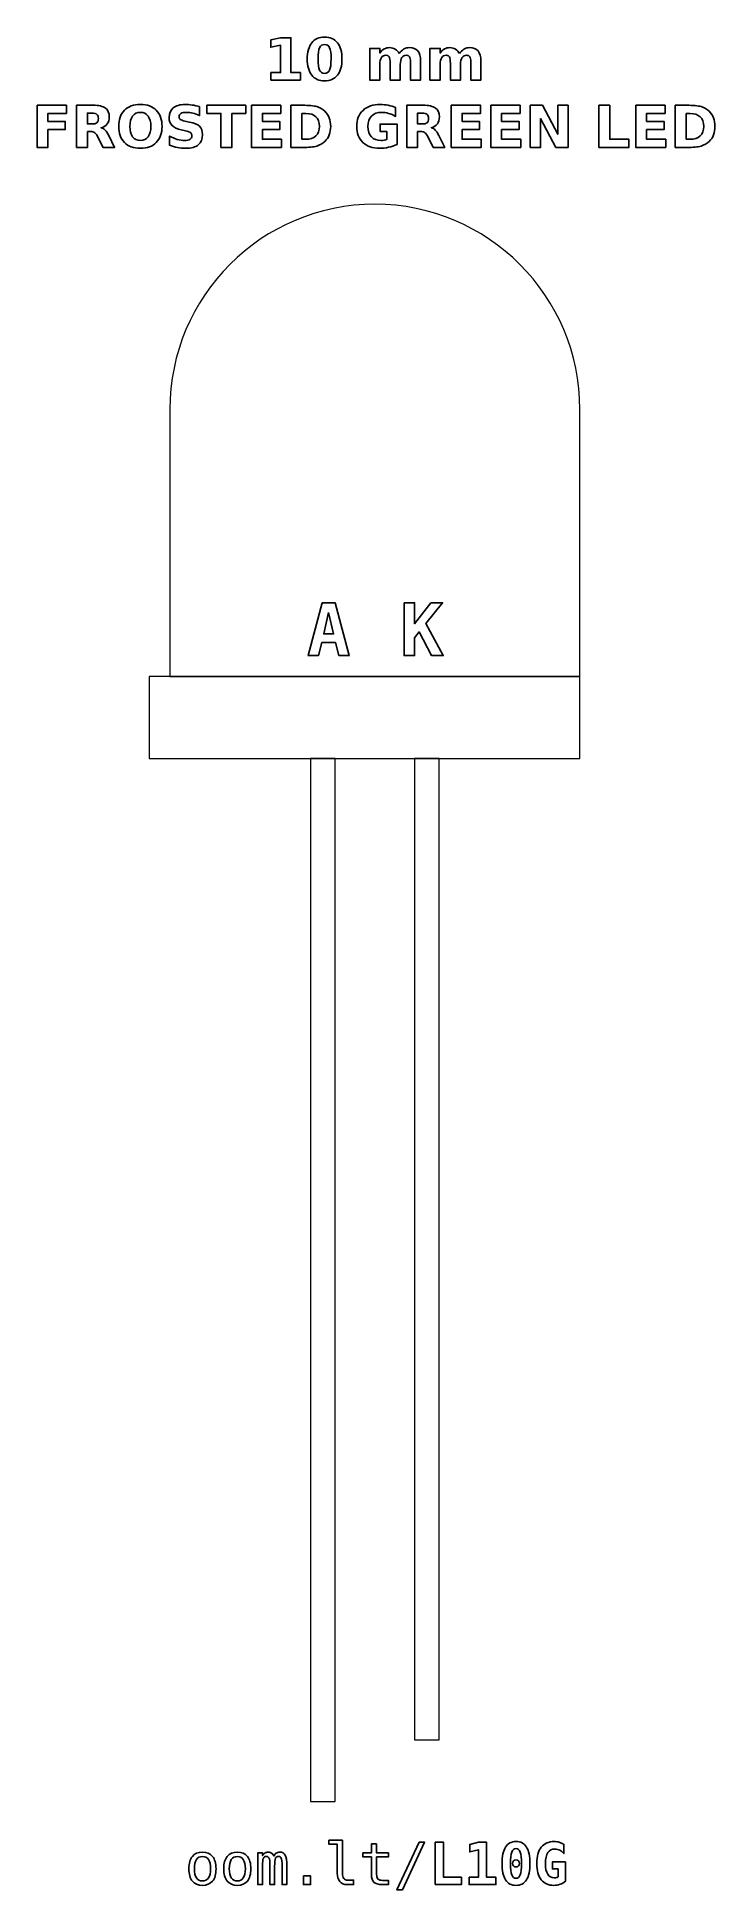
# Model space of a CAD drawing. Header units: centimetres. Extents: x -11.32 to -9.67, y -17.01 to -12.5.
import ezdxf

# ---------------------------------------------------------------- set-up
doc = ezdxf.new("R2010")
doc.units = ezdxf.units.CM
doc.header["$MEASUREMENT"] = 0
doc.layers.add('Layer 1', color=7, linetype='Continuous')

msp = doc.modelspace()

# ---------------------------------------------------------------- linework, layer by layer
at = {"layer": 'Layer 1', "color": 250, "lineweight": 20}
msp.add_lwpolyline([(-11.05011, -14.25501), (-10.00011, -14.25501), (-10.00011, -14.05501), (-11.05011, -14.05501), (-11.05011, -14.25501)], close=True, dxfattribs=at)
at = {"layer": 'Layer 1', "color": 250}
for points, knots in [([(-10.75326, -12.58415), (-10.75326, -12.58415), (-10.72983, -12.58415), (-10.72983, -12.58415), (-10.72983, -12.58415), (-10.72983, -12.58415), (-10.72983, -12.51766), (-10.72983, -12.51766), (-10.72983, -12.51766), (-10.72983, -12.51766), (-10.75387, -12.52263), (-10.75387, -12.52263), (-10.75387, -12.52263), (-10.75387, -12.52263), (-10.75387, -12.50456), (-10.75387, -12.50456), (-10.75387, -12.50456), (-10.75387, -12.50456), (-10.72997, -12.4996), (-10.72997, -12.4996), (-10.72997, -12.4996), (-10.72997, -12.4996), (-10.70476, -12.4996), (-10.70476, -12.4996), (-10.70476, -12.4996), (-10.70476, -12.4996), (-10.70476, -12.58415), (-10.70476, -12.58415), (-10.70476, -12.58415), (-10.70476, -12.58415), (-10.68134, -12.58415), (-10.68134, -12.58415), (-10.68134, -12.58415), (-10.68134, -12.58415), (-10.68134, -12.60247), (-10.68134, -12.60247), (-10.68134, -12.60247), (-10.68134, -12.60247), (-10.75326, -12.60247), (-10.75326, -12.60247), (-10.75326, -12.60247), (-10.75326, -12.60247), (-10.75326, -12.58415), (-10.75326, -12.58415)], [0, 0, 0, 0, 0.0909091, 0.0909091, 0.0909091, 0.0909091, 0.1818182, 0.1818182, 0.1818182, 0.1818182, 0.2727273, 0.2727273, 0.2727273, 0.2727273, 0.3636364, 0.3636364, 0.3636364, 0.3636364, 0.4545455, 0.4545455, 0.4545455, 0.4545455, 0.5454545, 0.5454545, 0.5454545, 0.5454545, 0.6363636, 0.6363636, 0.6363636, 0.6363636, 0.7272727, 0.7272727, 0.7272727, 0.7272727, 0.8181818, 0.8181818, 0.8181818, 0.8181818, 0.9090909, 0.9090909, 0.9090909, 0.9090909, 1, 1, 1, 1]), ([(-10.58016, -12.55113), (-10.58016, -12.56818), (-10.58383, -12.58133), (-10.59119, -12.59059), (-10.59119, -12.59059), (-10.59853, -12.59984), (-10.60897, -12.60447), (-10.62247, -12.60447), (-10.62247, -12.60447), (-10.63602, -12.60447), (-10.64648, -12.59984), (-10.65382, -12.59059), (-10.65382, -12.59059), (-10.66118, -12.58133), (-10.66485, -12.56818), (-10.66485, -12.55113), (-10.66485, -12.55113), (-10.66485, -12.53406), (-10.66118, -12.52088), (-10.65382, -12.51162), (-10.65382, -12.51162), (-10.64648, -12.50238), (-10.63602, -12.49774), (-10.62247, -12.49774), (-10.62247, -12.49774), (-10.60897, -12.49774), (-10.59853, -12.50238), (-10.59119, -12.51162), (-10.59119, -12.51162), (-10.58383, -12.52088), (-10.58016, -12.53406), (-10.58016, -12.55113)], [0, 0, 0, 0, 0.125, 0.125, 0.125, 0.125, 0.25, 0.25, 0.25, 0.25, 0.375, 0.375, 0.375, 0.375, 0.5, 0.5, 0.5, 0.5, 0.625, 0.625, 0.625, 0.625, 0.75, 0.75, 0.75, 0.75, 0.875, 0.875, 0.875, 0.875, 1, 1, 1, 1]), ([(-10.60669, -12.55094), (-10.60669, -12.53808), (-10.60789, -12.52902), (-10.61031, -12.52375), (-10.61031, -12.52375), (-10.61271, -12.51851), (-10.61678, -12.51588), (-10.62247, -12.51588), (-10.62247, -12.51588), (-10.62816, -12.51588), (-10.63223, -12.51851), (-10.63468, -12.52375), (-10.63468, -12.52375), (-10.6371, -12.52902), (-10.63832, -12.53808), (-10.63832, -12.55094), (-10.63832, -12.55094), (-10.63832, -12.56392), (-10.6371, -12.5731), (-10.63468, -12.57841), (-10.63468, -12.57841), (-10.63223, -12.58375), (-10.62816, -12.58641), (-10.62247, -12.58641), (-10.62247, -12.58641), (-10.61683, -12.58641), (-10.61278, -12.58375), (-10.61033, -12.57841), (-10.61033, -12.57841), (-10.60791, -12.5731), (-10.60669, -12.56392), (-10.60669, -12.55094)], [0, 0, 0, 0, 0.125, 0.125, 0.125, 0.125, 0.25, 0.25, 0.25, 0.25, 0.375, 0.375, 0.375, 0.375, 0.5, 0.5, 0.5, 0.5, 0.625, 0.625, 0.625, 0.625, 0.75, 0.75, 0.75, 0.75, 0.875, 0.875, 0.875, 0.875, 1, 1, 1, 1]), ([(-10.44091, -12.53812), (-10.43778, -12.53335), (-10.43409, -12.5297), (-10.42978, -12.52721), (-10.42978, -12.52721), (-10.42548, -12.52469), (-10.42078, -12.52345), (-10.41563, -12.52345), (-10.41563, -12.52345), (-10.40676, -12.52345), (-10.40001, -12.52618), (-10.39538, -12.53166), (-10.39538, -12.53166), (-10.39074, -12.53711), (-10.38841, -12.54506), (-10.38841, -12.55548), (-10.38841, -12.55548), (-10.38841, -12.55548), (-10.38841, -12.60247), (-10.38841, -12.60247), (-10.38841, -12.60247), (-10.38841, -12.60247), (-10.41323, -12.60247), (-10.41323, -12.60247), (-10.41323, -12.60247), (-10.41323, -12.60247), (-10.41323, -12.56223), (-10.41323, -12.56223), (-10.41323, -12.56223), (-10.41318, -12.56164), (-10.41316, -12.56103), (-10.41313, -12.56037), (-10.41313, -12.56037), (-10.41311, -12.55974), (-10.41309, -12.55882), (-10.41309, -12.55762), (-10.41309, -12.55762), (-10.41309, -12.55216), (-10.41388, -12.54819), (-10.41551, -12.54574), (-10.41551, -12.54574), (-10.41711, -12.54327), (-10.41969, -12.54205), (-10.42327, -12.54205), (-10.42327, -12.54205), (-10.42797, -12.54205), (-10.43157, -12.54398), (-10.43413, -12.54784), (-10.43413, -12.54784), (-10.43667, -12.55169), (-10.43799, -12.55727), (-10.43809, -12.56458), (-10.43809, -12.56458), (-10.43809, -12.56458), (-10.43809, -12.60247), (-10.43809, -12.60247), (-10.43809, -12.60247), (-10.43809, -12.60247), (-10.4629, -12.60247), (-10.4629, -12.60247), (-10.4629, -12.60247), (-10.4629, -12.60247), (-10.4629, -12.56223), (-10.4629, -12.56223), (-10.4629, -12.56223), (-10.4629, -12.55369), (-10.46363, -12.54819), (-10.46511, -12.54574), (-10.46511, -12.54574), (-10.46657, -12.54327), (-10.46918, -12.54205), (-10.47294, -12.54205), (-10.47294, -12.54205), (-10.47769, -12.54205), (-10.48134, -12.544), (-10.4839, -12.54788), (-10.4839, -12.54788), (-10.48646, -12.55176), (-10.48776, -12.55729), (-10.48776, -12.56451), (-10.48776, -12.56451), (-10.48776, -12.56451), (-10.48776, -12.60247), (-10.48776, -12.60247), (-10.48776, -12.60247), (-10.48776, -12.60247), (-10.51257, -12.60247), (-10.51257, -12.60247), (-10.51257, -12.60247), (-10.51257, -12.60247), (-10.51257, -12.52531), (-10.51257, -12.52531), (-10.51257, -12.52531), (-10.51257, -12.52531), (-10.48776, -12.52531), (-10.48776, -12.52531), (-10.48776, -12.52531), (-10.48776, -12.52531), (-10.48776, -12.53662), (-10.48776, -12.53662), (-10.48776, -12.53662), (-10.48472, -12.53224), (-10.48124, -12.52898), (-10.47731, -12.52676), (-10.47731, -12.52676), (-10.47339, -12.52455), (-10.46906, -12.52345), (-10.46433, -12.52345), (-10.46433, -12.52345), (-10.45902, -12.52345), (-10.45429, -12.52474), (-10.45022, -12.52731), (-10.45022, -12.52731), (-10.44613, -12.52989), (-10.44302, -12.53349), (-10.44091, -12.53812)], [0, 0, 0, 0, 0.0344828, 0.0344828, 0.0344828, 0.0344828, 0.0689655, 0.0689655, 0.0689655, 0.0689655, 0.1034483, 0.1034483, 0.1034483, 0.1034483, 0.137931, 0.137931, 0.137931, 0.137931, 0.1724138, 0.1724138, 0.1724138, 0.1724138, 0.2068966, 0.2068966, 0.2068966, 0.2068966, 0.2413793, 0.2413793, 0.2413793, 0.2413793, 0.2758621, 0.2758621, 0.2758621, 0.2758621, 0.3103448, 0.3103448, 0.3103448, 0.3103448, 0.3448276, 0.3448276, 0.3448276, 0.3448276, 0.3793103, 0.3793103, 0.3793103, 0.3793103, 0.4137931, 0.4137931, 0.4137931, 0.4137931, 0.4482759, 0.4482759, 0.4482759, 0.4482759, 0.4827586, 0.4827586, 0.4827586, 0.4827586, 0.5172414, 0.5172414, 0.5172414, 0.5172414, 0.5517241, 0.5517241, 0.5517241, 0.5517241, 0.5862069, 0.5862069, 0.5862069, 0.5862069, 0.6206897, 0.6206897, 0.6206897, 0.6206897, 0.6551724, 0.6551724, 0.6551724, 0.6551724, 0.6896552, 0.6896552, 0.6896552, 0.6896552, 0.7241379, 0.7241379, 0.7241379, 0.7241379, 0.7586207, 0.7586207, 0.7586207, 0.7586207, 0.7931034, 0.7931034, 0.7931034, 0.7931034, 0.8275862, 0.8275862, 0.8275862, 0.8275862, 0.862069, 0.862069, 0.862069, 0.862069, 0.8965517, 0.8965517, 0.8965517, 0.8965517, 0.9310345, 0.9310345, 0.9310345, 0.9310345, 0.9655172, 0.9655172, 0.9655172, 0.9655172, 1, 1, 1, 1]), ([(-10.29387, -12.53812), (-10.29074, -12.53335), (-10.28705, -12.5297), (-10.28274, -12.52721), (-10.28274, -12.52721), (-10.27844, -12.52469), (-10.27374, -12.52345), (-10.26859, -12.52345), (-10.26859, -12.52345), (-10.25972, -12.52345), (-10.25297, -12.52618), (-10.24834, -12.53166), (-10.24834, -12.53166), (-10.2437, -12.53711), (-10.24137, -12.54506), (-10.24137, -12.55548), (-10.24137, -12.55548), (-10.24137, -12.55548), (-10.24137, -12.60247), (-10.24137, -12.60247), (-10.24137, -12.60247), (-10.24137, -12.60247), (-10.26619, -12.60247), (-10.26619, -12.60247), (-10.26619, -12.60247), (-10.26619, -12.60247), (-10.26619, -12.56223), (-10.26619, -12.56223), (-10.26619, -12.56223), (-10.26614, -12.56164), (-10.26612, -12.56103), (-10.26609, -12.56037), (-10.26609, -12.56037), (-10.26607, -12.55974), (-10.26605, -12.55882), (-10.26605, -12.55762), (-10.26605, -12.55762), (-10.26605, -12.55216), (-10.26684, -12.54819), (-10.26847, -12.54574), (-10.26847, -12.54574), (-10.27007, -12.54327), (-10.27265, -12.54205), (-10.27623, -12.54205), (-10.27623, -12.54205), (-10.28093, -12.54205), (-10.28453, -12.54398), (-10.28709, -12.54784), (-10.28709, -12.54784), (-10.28963, -12.55169), (-10.29095, -12.55727), (-10.29105, -12.56458), (-10.29105, -12.56458), (-10.29105, -12.56458), (-10.29105, -12.60247), (-10.29105, -12.60247), (-10.29105, -12.60247), (-10.29105, -12.60247), (-10.31586, -12.60247), (-10.31586, -12.60247), (-10.31586, -12.60247), (-10.31586, -12.60247), (-10.31586, -12.56223), (-10.31586, -12.56223), (-10.31586, -12.56223), (-10.31586, -12.55369), (-10.31659, -12.54819), (-10.31807, -12.54574), (-10.31807, -12.54574), (-10.31953, -12.54327), (-10.32214, -12.54205), (-10.3259, -12.54205), (-10.3259, -12.54205), (-10.33065, -12.54205), (-10.3343, -12.544), (-10.33686, -12.54788), (-10.33686, -12.54788), (-10.33942, -12.55176), (-10.34072, -12.55729), (-10.34072, -12.56451), (-10.34072, -12.56451), (-10.34072, -12.56451), (-10.34072, -12.60247), (-10.34072, -12.60247), (-10.34072, -12.60247), (-10.34072, -12.60247), (-10.36553, -12.60247), (-10.36553, -12.60247), (-10.36553, -12.60247), (-10.36553, -12.60247), (-10.36553, -12.52531), (-10.36553, -12.52531), (-10.36553, -12.52531), (-10.36553, -12.52531), (-10.34072, -12.52531), (-10.34072, -12.52531), (-10.34072, -12.52531), (-10.34072, -12.52531), (-10.34072, -12.53662), (-10.34072, -12.53662), (-10.34072, -12.53662), (-10.33768, -12.53224), (-10.3342, -12.52898), (-10.33027, -12.52676), (-10.33027, -12.52676), (-10.32635, -12.52455), (-10.32202, -12.52345), (-10.31729, -12.52345), (-10.31729, -12.52345), (-10.31198, -12.52345), (-10.30725, -12.52474), (-10.30318, -12.52731), (-10.30318, -12.52731), (-10.29909, -12.52989), (-10.29598, -12.53349), (-10.29387, -12.53812)], [0, 0, 0, 0, 0.0344828, 0.0344828, 0.0344828, 0.0344828, 0.0689655, 0.0689655, 0.0689655, 0.0689655, 0.1034483, 0.1034483, 0.1034483, 0.1034483, 0.137931, 0.137931, 0.137931, 0.137931, 0.1724138, 0.1724138, 0.1724138, 0.1724138, 0.2068966, 0.2068966, 0.2068966, 0.2068966, 0.2413793, 0.2413793, 0.2413793, 0.2413793, 0.2758621, 0.2758621, 0.2758621, 0.2758621, 0.3103448, 0.3103448, 0.3103448, 0.3103448, 0.3448276, 0.3448276, 0.3448276, 0.3448276, 0.3793103, 0.3793103, 0.3793103, 0.3793103, 0.4137931, 0.4137931, 0.4137931, 0.4137931, 0.4482759, 0.4482759, 0.4482759, 0.4482759, 0.4827586, 0.4827586, 0.4827586, 0.4827586, 0.5172414, 0.5172414, 0.5172414, 0.5172414, 0.5517241, 0.5517241, 0.5517241, 0.5517241, 0.5862069, 0.5862069, 0.5862069, 0.5862069, 0.6206897, 0.6206897, 0.6206897, 0.6206897, 0.6551724, 0.6551724, 0.6551724, 0.6551724, 0.6896552, 0.6896552, 0.6896552, 0.6896552, 0.7241379, 0.7241379, 0.7241379, 0.7241379, 0.7586207, 0.7586207, 0.7586207, 0.7586207, 0.7931034, 0.7931034, 0.7931034, 0.7931034, 0.8275862, 0.8275862, 0.8275862, 0.8275862, 0.862069, 0.862069, 0.862069, 0.862069, 0.8965517, 0.8965517, 0.8965517, 0.8965517, 0.9310345, 0.9310345, 0.9310345, 0.9310345, 0.9655172, 0.9655172, 0.9655172, 0.9655172, 1, 1, 1, 1]), ([(-11.32377, -12.66385), (-11.32377, -12.66385), (-11.25218, -12.66385), (-11.25218, -12.66385), (-11.25218, -12.66385), (-11.25218, -12.66385), (-11.25218, -12.68391), (-11.25218, -12.68391), (-11.25218, -12.68391), (-11.25218, -12.68391), (-11.29724, -12.68391), (-11.29724, -12.68391), (-11.29724, -12.68391), (-11.29724, -12.68391), (-11.29724, -12.70306), (-11.29724, -12.70306), (-11.29724, -12.70306), (-11.29724, -12.70306), (-11.25486, -12.70306), (-11.25486, -12.70306), (-11.25486, -12.70306), (-11.25486, -12.70306), (-11.25486, -12.72312), (-11.25486, -12.72312), (-11.25486, -12.72312), (-11.25486, -12.72312), (-11.29724, -12.72312), (-11.29724, -12.72312), (-11.29724, -12.72312), (-11.29724, -12.72312), (-11.29724, -12.76672), (-11.29724, -12.76672), (-11.29724, -12.76672), (-11.29724, -12.76672), (-11.32377, -12.76672), (-11.32377, -12.76672), (-11.32377, -12.76672), (-11.32377, -12.76672), (-11.32377, -12.66385), (-11.32377, -12.66385)], [0, 0, 0, 0, 0.1, 0.1, 0.1, 0.1, 0.2, 0.2, 0.2, 0.2, 0.3, 0.3, 0.3, 0.3, 0.4, 0.4, 0.4, 0.4, 0.5, 0.5, 0.5, 0.5, 0.6, 0.6, 0.6, 0.6, 0.7, 0.7, 0.7, 0.7, 0.8, 0.8, 0.8, 0.8, 0.9, 0.9, 0.9, 0.9, 1, 1, 1, 1]), ([(-11.20084, -12.7278), (-11.20084, -12.7278), (-11.20084, -12.76672), (-11.20084, -12.76672), (-11.20084, -12.76672), (-11.20084, -12.76672), (-11.22737, -12.76672), (-11.22737, -12.76672), (-11.22737, -12.76672), (-11.22737, -12.76672), (-11.22737, -12.66385), (-11.22737, -12.66385), (-11.22737, -12.66385), (-11.22737, -12.66385), (-11.18685, -12.66385), (-11.18685, -12.66385), (-11.18685, -12.66385), (-11.1733, -12.66385), (-11.16335, -12.66613), (-11.15705, -12.67067), (-11.15705, -12.67067), (-11.15073, -12.67521), (-11.14757, -12.68241), (-11.14757, -12.69224), (-11.14757, -12.69224), (-11.14757, -12.69903), (-11.14922, -12.70463), (-11.15249, -12.70898), (-11.15249, -12.70898), (-11.15578, -12.71336), (-11.16074, -12.71658), (-11.16735, -12.71863), (-11.16735, -12.71863), (-11.16373, -12.71947), (-11.16046, -12.72133), (-11.15759, -12.72425), (-11.15759, -12.72425), (-11.15472, -12.72716), (-11.15183, -12.73158), (-11.14889, -12.73751), (-11.14889, -12.73751), (-11.14889, -12.73751), (-11.13447, -12.76672), (-11.13447, -12.76672), (-11.13447, -12.76672), (-11.13447, -12.76672), (-11.16274, -12.76672), (-11.16274, -12.76672), (-11.16274, -12.76672), (-11.16274, -12.76672), (-11.17528, -12.74116), (-11.17528, -12.74116), (-11.17528, -12.74116), (-11.17779, -12.73603), (-11.18036, -12.7325), (-11.18297, -12.73062), (-11.18297, -12.73062), (-11.18556, -12.72874), (-11.18901, -12.7278), (-11.19334, -12.7278), (-11.19334, -12.7278), (-11.19334, -12.7278), (-11.20084, -12.7278), (-11.20084, -12.7278)], [0, 0, 0, 0, 0.0625, 0.0625, 0.0625, 0.0625, 0.125, 0.125, 0.125, 0.125, 0.1875, 0.1875, 0.1875, 0.1875, 0.25, 0.25, 0.25, 0.25, 0.3125, 0.3125, 0.3125, 0.3125, 0.375, 0.375, 0.375, 0.375, 0.4375, 0.4375, 0.4375, 0.4375, 0.5, 0.5, 0.5, 0.5, 0.5625, 0.5625, 0.5625, 0.5625, 0.625, 0.625, 0.625, 0.625, 0.6875, 0.6875, 0.6875, 0.6875, 0.75, 0.75, 0.75, 0.75, 0.8125, 0.8125, 0.8125, 0.8125, 0.875, 0.875, 0.875, 0.875, 0.9375, 0.9375, 0.9375, 0.9375, 1, 1, 1, 1]), ([(-11.07173, -12.66199), (-11.0552, -12.66199), (-11.04224, -12.66672), (-11.03288, -12.6762), (-11.03288, -12.6762), (-11.0235, -12.68565), (-11.01882, -12.6987), (-11.01882, -12.71538), (-11.01882, -12.71538), (-11.01882, -12.73201), (-11.0235, -12.74506), (-11.03288, -12.75451), (-11.03288, -12.75451), (-11.04224, -12.76399), (-11.0552, -12.76872), (-11.07173, -12.76872), (-11.07173, -12.76872), (-11.08822, -12.76872), (-11.10115, -12.76399), (-11.11056, -12.75451), (-11.11056, -12.75451), (-11.11994, -12.74506), (-11.12465, -12.73201), (-11.12465, -12.71538), (-11.12465, -12.71538), (-11.12465, -12.6987), (-11.11994, -12.68565), (-11.11056, -12.6762), (-11.11056, -12.6762), (-11.10115, -12.66672), (-11.08822, -12.66199), (-11.07173, -12.66199)], [0, 0, 0, 0, 0.125, 0.125, 0.125, 0.125, 0.25, 0.25, 0.25, 0.25, 0.375, 0.375, 0.375, 0.375, 0.5, 0.5, 0.5, 0.5, 0.625, 0.625, 0.625, 0.625, 0.75, 0.75, 0.75, 0.75, 0.875, 0.875, 0.875, 0.875, 1, 1, 1, 1]), ([(-10.92716, -12.6671), (-10.92716, -12.6671), (-10.92716, -12.68885), (-10.92716, -12.68885), (-10.92716, -12.68885), (-10.93281, -12.68633), (-10.93833, -12.68443), (-10.94369, -12.68314), (-10.94369, -12.68314), (-10.94908, -12.68184), (-10.95416, -12.68121), (-10.95893, -12.68121), (-10.95893, -12.68121), (-10.96526, -12.68121), (-10.96996, -12.68208), (-10.973, -12.68382), (-10.973, -12.68382), (-10.97603, -12.68558), (-10.97754, -12.68829), (-10.97754, -12.69196), (-10.97754, -12.69196), (-10.97754, -12.69471), (-10.97653, -12.69687), (-10.97448, -12.6984), (-10.97448, -12.6984), (-10.97243, -12.69993), (-10.96872, -12.70127), (-10.96333, -12.70237), (-10.96333, -12.70237), (-10.96333, -12.70237), (-10.95204, -12.70463), (-10.95204, -12.70463), (-10.95204, -12.70463), (-10.94059, -12.70694), (-10.93248, -12.71042), (-10.92766, -12.71512), (-10.92766, -12.71512), (-10.92283, -12.7198), (-10.92041, -12.72646), (-10.92041, -12.73509), (-10.92041, -12.73509), (-10.92041, -12.74645), (-10.92377, -12.75489), (-10.9305, -12.76042), (-10.9305, -12.76042), (-10.93723, -12.76594), (-10.9475, -12.76872), (-10.96133, -12.76872), (-10.96133, -12.76872), (-10.96787, -12.76872), (-10.97441, -12.76811), (-10.98097, -12.76686), (-10.98097, -12.76686), (-10.98753, -12.76561), (-10.99412, -12.76378), (-11.00068, -12.76136), (-11.00068, -12.76136), (-11.00068, -12.76136), (-11.00068, -12.73897), (-11.00068, -12.73897), (-11.00068, -12.73897), (-10.99412, -12.74245), (-10.98777, -12.74508), (-10.98163, -12.74685), (-10.98163, -12.74685), (-10.97549, -12.74861), (-10.96959, -12.7495), (-10.9639, -12.7495), (-10.9639, -12.7495), (-10.95811, -12.7495), (-10.95367, -12.74854), (-10.95059, -12.74661), (-10.95059, -12.74661), (-10.9475, -12.74468), (-10.94598, -12.74193), (-10.94598, -12.73833), (-10.94598, -12.73833), (-10.94598, -12.73513), (-10.94701, -12.73264), (-10.9491, -12.7309), (-10.9491, -12.7309), (-10.9512, -12.72916), (-10.95536, -12.72759), (-10.96162, -12.72622), (-10.96162, -12.72622), (-10.96162, -12.72622), (-10.97189, -12.72394), (-10.97189, -12.72394), (-10.97189, -12.72394), (-10.98217, -12.72173), (-10.9897, -12.71823), (-10.99445, -12.7134), (-10.99445, -12.7134), (-10.9992, -12.70858), (-11.00157, -12.70207), (-11.00157, -12.69391), (-11.00157, -12.69391), (-11.00157, -12.68365), (-10.99826, -12.67577), (-10.99165, -12.67027), (-10.99165, -12.67027), (-10.98504, -12.66474), (-10.97554, -12.66199), (-10.96312, -12.66199), (-10.96312, -12.66199), (-10.95748, -12.66199), (-10.95167, -12.66242), (-10.94569, -12.66326), (-10.94569, -12.66326), (-10.93972, -12.66411), (-10.93354, -12.66538), (-10.92716, -12.6671)], [0, 0, 0, 0, 0.0357143, 0.0357143, 0.0357143, 0.0357143, 0.0714286, 0.0714286, 0.0714286, 0.0714286, 0.1071429, 0.1071429, 0.1071429, 0.1071429, 0.1428571, 0.1428571, 0.1428571, 0.1428571, 0.1785714, 0.1785714, 0.1785714, 0.1785714, 0.2142857, 0.2142857, 0.2142857, 0.2142857, 0.25, 0.25, 0.25, 0.25, 0.2857143, 0.2857143, 0.2857143, 0.2857143, 0.3214286, 0.3214286, 0.3214286, 0.3214286, 0.3571429, 0.3571429, 0.3571429, 0.3571429, 0.3928571, 0.3928571, 0.3928571, 0.3928571, 0.4285714, 0.4285714, 0.4285714, 0.4285714, 0.4642857, 0.4642857, 0.4642857, 0.4642857, 0.5, 0.5, 0.5, 0.5, 0.5357143, 0.5357143, 0.5357143, 0.5357143, 0.5714286, 0.5714286, 0.5714286, 0.5714286, 0.6071429, 0.6071429, 0.6071429, 0.6071429, 0.6428571, 0.6428571, 0.6428571, 0.6428571, 0.6785714, 0.6785714, 0.6785714, 0.6785714, 0.7142857, 0.7142857, 0.7142857, 0.7142857, 0.75, 0.75, 0.75, 0.75, 0.7857143, 0.7857143, 0.7857143, 0.7857143, 0.8214286, 0.8214286, 0.8214286, 0.8214286, 0.8571429, 0.8571429, 0.8571429, 0.8571429, 0.8928571, 0.8928571, 0.8928571, 0.8928571, 0.9285714, 0.9285714, 0.9285714, 0.9285714, 0.9642857, 0.9642857, 0.9642857, 0.9642857, 1, 1, 1, 1]), ([(-10.90941, -12.66385), (-10.90941, -12.66385), (-10.81461, -12.66385), (-10.81461, -12.66385), (-10.81461, -12.66385), (-10.81461, -12.66385), (-10.81461, -12.68391), (-10.81461, -12.68391), (-10.81461, -12.68391), (-10.81461, -12.68391), (-10.84871, -12.68391), (-10.84871, -12.68391), (-10.84871, -12.68391), (-10.84871, -12.68391), (-10.84871, -12.76672), (-10.84871, -12.76672), (-10.84871, -12.76672), (-10.84871, -12.76672), (-10.87524, -12.76672), (-10.87524, -12.76672), (-10.87524, -12.76672), (-10.87524, -12.76672), (-10.87524, -12.68391), (-10.87524, -12.68391), (-10.87524, -12.68391), (-10.87524, -12.68391), (-10.90941, -12.68391), (-10.90941, -12.68391), (-10.90941, -12.68391), (-10.90941, -12.68391), (-10.90941, -12.66385), (-10.90941, -12.66385)], [0, 0, 0, 0, 0.125, 0.125, 0.125, 0.125, 0.25, 0.25, 0.25, 0.25, 0.375, 0.375, 0.375, 0.375, 0.5, 0.5, 0.5, 0.5, 0.625, 0.625, 0.625, 0.625, 0.75, 0.75, 0.75, 0.75, 0.875, 0.875, 0.875, 0.875, 1, 1, 1, 1]), ([(-10.80087, -12.66385), (-10.80087, -12.66385), (-10.72928, -12.66385), (-10.72928, -12.66385), (-10.72928, -12.66385), (-10.72928, -12.66385), (-10.72928, -12.68391), (-10.72928, -12.68391), (-10.72928, -12.68391), (-10.72928, -12.68391), (-10.77434, -12.68391), (-10.77434, -12.68391), (-10.77434, -12.68391), (-10.77434, -12.68391), (-10.77434, -12.70306), (-10.77434, -12.70306), (-10.77434, -12.70306), (-10.77434, -12.70306), (-10.73199, -12.70306), (-10.73199, -12.70306), (-10.73199, -12.70306), (-10.73199, -12.70306), (-10.73199, -12.72312), (-10.73199, -12.72312), (-10.73199, -12.72312), (-10.73199, -12.72312), (-10.77434, -12.72312), (-10.77434, -12.72312), (-10.77434, -12.72312), (-10.77434, -12.72312), (-10.77434, -12.74666), (-10.77434, -12.74666), (-10.77434, -12.74666), (-10.77434, -12.74666), (-10.72778, -12.74666), (-10.72778, -12.74666), (-10.72778, -12.74666), (-10.72778, -12.74666), (-10.72778, -12.76672), (-10.72778, -12.76672), (-10.72778, -12.76672), (-10.72778, -12.76672), (-10.80087, -12.76672), (-10.80087, -12.76672), (-10.80087, -12.76672), (-10.80087, -12.76672), (-10.80087, -12.66385), (-10.80087, -12.66385)], [0, 0, 0, 0, 0.0833333, 0.0833333, 0.0833333, 0.0833333, 0.1666667, 0.1666667, 0.1666667, 0.1666667, 0.25, 0.25, 0.25, 0.25, 0.3333333, 0.3333333, 0.3333333, 0.3333333, 0.4166667, 0.4166667, 0.4166667, 0.4166667, 0.5, 0.5, 0.5, 0.5, 0.5833333, 0.5833333, 0.5833333, 0.5833333, 0.6666667, 0.6666667, 0.6666667, 0.6666667, 0.75, 0.75, 0.75, 0.75, 0.8333333, 0.8333333, 0.8333333, 0.8333333, 0.9166667, 0.9166667, 0.9166667, 0.9166667, 1, 1, 1, 1]), ([(-10.70447, -12.66385), (-10.70447, -12.66385), (-10.67648, -12.66385), (-10.67648, -12.66385), (-10.67648, -12.66385), (-10.66087, -12.66385), (-10.64925, -12.66496), (-10.64161, -12.66719), (-10.64161, -12.66719), (-10.63396, -12.66942), (-10.6274, -12.67319), (-10.62192, -12.67853), (-10.62192, -12.67853), (-10.6171, -12.68316), (-10.61353, -12.68852), (-10.61117, -12.69459), (-10.61117, -12.69459), (-10.60885, -12.70063), (-10.60767, -12.7075), (-10.60767, -12.71519), (-10.60767, -12.71519), (-10.60767, -12.72295), (-10.60885, -12.72987), (-10.61117, -12.73596), (-10.61117, -12.73596), (-10.61353, -12.74205), (-10.6171, -12.74741), (-10.62192, -12.75204), (-10.62192, -12.75204), (-10.62745, -12.75738), (-10.63406, -12.76115), (-10.64177, -12.76338), (-10.64177, -12.76338), (-10.64949, -12.76561), (-10.66106, -12.76672), (-10.67648, -12.76672), (-10.67648, -12.76672), (-10.67648, -12.76672), (-10.70447, -12.76672), (-10.70447, -12.76672), (-10.70447, -12.76672), (-10.70447, -12.76672), (-10.70447, -12.66385), (-10.70447, -12.66385)], [0, 0, 0, 0, 0.0909091, 0.0909091, 0.0909091, 0.0909091, 0.1818182, 0.1818182, 0.1818182, 0.1818182, 0.2727273, 0.2727273, 0.2727273, 0.2727273, 0.3636364, 0.3636364, 0.3636364, 0.3636364, 0.4545455, 0.4545455, 0.4545455, 0.4545455, 0.5454545, 0.5454545, 0.5454545, 0.5454545, 0.6363636, 0.6363636, 0.6363636, 0.6363636, 0.7272727, 0.7272727, 0.7272727, 0.7272727, 0.8181818, 0.8181818, 0.8181818, 0.8181818, 0.9090909, 0.9090909, 0.9090909, 0.9090909, 1, 1, 1, 1]), ([(-10.44575, -12.75908), (-10.45236, -12.7623), (-10.45922, -12.7647), (-10.46635, -12.76632), (-10.46635, -12.76632), (-10.47348, -12.76792), (-10.48081, -12.76872), (-10.48841, -12.76872), (-10.48841, -12.76872), (-10.50553, -12.76872), (-10.5191, -12.76392), (-10.52912, -12.75435), (-10.52912, -12.75435), (-10.53914, -12.74478), (-10.54415, -12.7318), (-10.54415, -12.71538), (-10.54415, -12.71538), (-10.54415, -12.6988), (-10.53904, -12.68577), (-10.52886, -12.67624), (-10.52886, -12.67624), (-10.51865, -12.66674), (-10.50468, -12.66199), (-10.48695, -12.66199), (-10.48695, -12.66199), (-10.48011, -12.66199), (-10.47355, -12.66263), (-10.46727, -12.66392), (-10.46727, -12.66392), (-10.46101, -12.66521), (-10.45508, -12.66712), (-10.44953, -12.66964), (-10.44953, -12.66964), (-10.44953, -12.66964), (-10.44953, -12.69092), (-10.44953, -12.69092), (-10.44953, -12.69092), (-10.45527, -12.68765), (-10.46099, -12.68523), (-10.46666, -12.68363), (-10.46666, -12.68363), (-10.47232, -12.68201), (-10.47801, -12.68121), (-10.48371, -12.68121), (-10.48371, -12.68121), (-10.49429, -12.68121), (-10.50243, -12.68417), (-10.50814, -12.69007), (-10.50814, -12.69007), (-10.51386, -12.69598), (-10.51673, -12.70442), (-10.51673, -12.71538), (-10.51673, -12.71538), (-10.51673, -12.72627), (-10.51397, -12.73469), (-10.50845, -12.74061), (-10.50845, -12.74061), (-10.50294, -12.74654), (-10.49511, -12.7495), (-10.48495, -12.7495), (-10.48495, -12.7495), (-10.4822, -12.7495), (-10.47964, -12.74934), (-10.47726, -12.74899), (-10.47726, -12.74899), (-10.47489, -12.74863), (-10.47277, -12.74809), (-10.47089, -12.74736), (-10.47089, -12.74736), (-10.47089, -12.74736), (-10.47089, -12.72737), (-10.47089, -12.72737), (-10.47089, -12.72737), (-10.47089, -12.72737), (-10.48707, -12.72737), (-10.48707, -12.72737), (-10.48707, -12.72737), (-10.48707, -12.72737), (-10.48707, -12.70959), (-10.48707, -12.70959), (-10.48707, -12.70959), (-10.48707, -12.70959), (-10.44575, -12.70959), (-10.44575, -12.70959), (-10.44575, -12.70959), (-10.44575, -12.70959), (-10.44575, -12.75908), (-10.44575, -12.75908)], [0, 0, 0, 0, 0.0454545, 0.0454545, 0.0454545, 0.0454545, 0.0909091, 0.0909091, 0.0909091, 0.0909091, 0.1363636, 0.1363636, 0.1363636, 0.1363636, 0.1818182, 0.1818182, 0.1818182, 0.1818182, 0.2272727, 0.2272727, 0.2272727, 0.2272727, 0.2727273, 0.2727273, 0.2727273, 0.2727273, 0.3181818, 0.3181818, 0.3181818, 0.3181818, 0.3636364, 0.3636364, 0.3636364, 0.3636364, 0.4090909, 0.4090909, 0.4090909, 0.4090909, 0.4545455, 0.4545455, 0.4545455, 0.4545455, 0.5, 0.5, 0.5, 0.5, 0.5454545, 0.5454545, 0.5454545, 0.5454545, 0.5909091, 0.5909091, 0.5909091, 0.5909091, 0.6363636, 0.6363636, 0.6363636, 0.6363636, 0.6818182, 0.6818182, 0.6818182, 0.6818182, 0.7272727, 0.7272727, 0.7272727, 0.7272727, 0.7727273, 0.7727273, 0.7727273, 0.7727273, 0.8181818, 0.8181818, 0.8181818, 0.8181818, 0.8636364, 0.8636364, 0.8636364, 0.8636364, 0.9090909, 0.9090909, 0.9090909, 0.9090909, 0.9545455, 0.9545455, 0.9545455, 0.9545455, 1, 1, 1, 1]), ([(-10.39586, -12.7278), (-10.39586, -12.7278), (-10.39586, -12.76672), (-10.39586, -12.76672), (-10.39586, -12.76672), (-10.39586, -12.76672), (-10.42239, -12.76672), (-10.42239, -12.76672), (-10.42239, -12.76672), (-10.42239, -12.76672), (-10.42239, -12.66385), (-10.42239, -12.66385), (-10.42239, -12.66385), (-10.42239, -12.66385), (-10.38187, -12.66385), (-10.38187, -12.66385), (-10.38187, -12.66385), (-10.36832, -12.66385), (-10.35837, -12.66613), (-10.35207, -12.67067), (-10.35207, -12.67067), (-10.34575, -12.67521), (-10.34259, -12.68241), (-10.34259, -12.69224), (-10.34259, -12.69224), (-10.34259, -12.69903), (-10.34424, -12.70463), (-10.34751, -12.70898), (-10.34751, -12.70898), (-10.3508, -12.71336), (-10.35576, -12.71658), (-10.36237, -12.71863), (-10.36237, -12.71863), (-10.35875, -12.71947), (-10.35548, -12.72133), (-10.35261, -12.72425), (-10.35261, -12.72425), (-10.34974, -12.72716), (-10.34685, -12.73158), (-10.34391, -12.73751), (-10.34391, -12.73751), (-10.34391, -12.73751), (-10.32949, -12.76672), (-10.32949, -12.76672), (-10.32949, -12.76672), (-10.32949, -12.76672), (-10.35776, -12.76672), (-10.35776, -12.76672), (-10.35776, -12.76672), (-10.35776, -12.76672), (-10.3703, -12.74116), (-10.3703, -12.74116), (-10.3703, -12.74116), (-10.37281, -12.73603), (-10.37538, -12.7325), (-10.37799, -12.73062), (-10.37799, -12.73062), (-10.38058, -12.72874), (-10.38403, -12.7278), (-10.38836, -12.7278), (-10.38836, -12.7278), (-10.38836, -12.7278), (-10.39586, -12.7278), (-10.39586, -12.7278)], [0, 0, 0, 0, 0.0625, 0.0625, 0.0625, 0.0625, 0.125, 0.125, 0.125, 0.125, 0.1875, 0.1875, 0.1875, 0.1875, 0.25, 0.25, 0.25, 0.25, 0.3125, 0.3125, 0.3125, 0.3125, 0.375, 0.375, 0.375, 0.375, 0.4375, 0.4375, 0.4375, 0.4375, 0.5, 0.5, 0.5, 0.5, 0.5625, 0.5625, 0.5625, 0.5625, 0.625, 0.625, 0.625, 0.625, 0.6875, 0.6875, 0.6875, 0.6875, 0.75, 0.75, 0.75, 0.75, 0.8125, 0.8125, 0.8125, 0.8125, 0.875, 0.875, 0.875, 0.875, 0.9375, 0.9375, 0.9375, 0.9375, 1, 1, 1, 1]), ([(-10.31374, -12.66385), (-10.31374, -12.66385), (-10.24215, -12.66385), (-10.24215, -12.66385), (-10.24215, -12.66385), (-10.24215, -12.66385), (-10.24215, -12.68391), (-10.24215, -12.68391), (-10.24215, -12.68391), (-10.24215, -12.68391), (-10.28721, -12.68391), (-10.28721, -12.68391), (-10.28721, -12.68391), (-10.28721, -12.68391), (-10.28721, -12.70306), (-10.28721, -12.70306), (-10.28721, -12.70306), (-10.28721, -12.70306), (-10.24486, -12.70306), (-10.24486, -12.70306), (-10.24486, -12.70306), (-10.24486, -12.70306), (-10.24486, -12.72312), (-10.24486, -12.72312), (-10.24486, -12.72312), (-10.24486, -12.72312), (-10.28721, -12.72312), (-10.28721, -12.72312), (-10.28721, -12.72312), (-10.28721, -12.72312), (-10.28721, -12.74666), (-10.28721, -12.74666), (-10.28721, -12.74666), (-10.28721, -12.74666), (-10.24065, -12.74666), (-10.24065, -12.74666), (-10.24065, -12.74666), (-10.24065, -12.74666), (-10.24065, -12.76672), (-10.24065, -12.76672), (-10.24065, -12.76672), (-10.24065, -12.76672), (-10.31374, -12.76672), (-10.31374, -12.76672), (-10.31374, -12.76672), (-10.31374, -12.76672), (-10.31374, -12.66385), (-10.31374, -12.66385)], [0, 0, 0, 0, 0.0833333, 0.0833333, 0.0833333, 0.0833333, 0.1666667, 0.1666667, 0.1666667, 0.1666667, 0.25, 0.25, 0.25, 0.25, 0.3333333, 0.3333333, 0.3333333, 0.3333333, 0.4166667, 0.4166667, 0.4166667, 0.4166667, 0.5, 0.5, 0.5, 0.5, 0.5833333, 0.5833333, 0.5833333, 0.5833333, 0.6666667, 0.6666667, 0.6666667, 0.6666667, 0.75, 0.75, 0.75, 0.75, 0.8333333, 0.8333333, 0.8333333, 0.8333333, 0.9166667, 0.9166667, 0.9166667, 0.9166667, 1, 1, 1, 1]), ([(-10.21734, -12.66385), (-10.21734, -12.66385), (-10.14575, -12.66385), (-10.14575, -12.66385), (-10.14575, -12.66385), (-10.14575, -12.66385), (-10.14575, -12.68391), (-10.14575, -12.68391), (-10.14575, -12.68391), (-10.14575, -12.68391), (-10.19081, -12.68391), (-10.19081, -12.68391), (-10.19081, -12.68391), (-10.19081, -12.68391), (-10.19081, -12.70306), (-10.19081, -12.70306), (-10.19081, -12.70306), (-10.19081, -12.70306), (-10.14846, -12.70306), (-10.14846, -12.70306), (-10.14846, -12.70306), (-10.14846, -12.70306), (-10.14846, -12.72312), (-10.14846, -12.72312), (-10.14846, -12.72312), (-10.14846, -12.72312), (-10.19081, -12.72312), (-10.19081, -12.72312), (-10.19081, -12.72312), (-10.19081, -12.72312), (-10.19081, -12.74666), (-10.19081, -12.74666), (-10.19081, -12.74666), (-10.19081, -12.74666), (-10.14425, -12.74666), (-10.14425, -12.74666), (-10.14425, -12.74666), (-10.14425, -12.74666), (-10.14425, -12.76672), (-10.14425, -12.76672), (-10.14425, -12.76672), (-10.14425, -12.76672), (-10.21734, -12.76672), (-10.21734, -12.76672), (-10.21734, -12.76672), (-10.21734, -12.76672), (-10.21734, -12.66385), (-10.21734, -12.66385)], [0, 0, 0, 0, 0.0833333, 0.0833333, 0.0833333, 0.0833333, 0.1666667, 0.1666667, 0.1666667, 0.1666667, 0.25, 0.25, 0.25, 0.25, 0.3333333, 0.3333333, 0.3333333, 0.3333333, 0.4166667, 0.4166667, 0.4166667, 0.4166667, 0.5, 0.5, 0.5, 0.5, 0.5833333, 0.5833333, 0.5833333, 0.5833333, 0.6666667, 0.6666667, 0.6666667, 0.6666667, 0.75, 0.75, 0.75, 0.75, 0.8333333, 0.8333333, 0.8333333, 0.8333333, 0.9166667, 0.9166667, 0.9166667, 0.9166667, 1, 1, 1, 1]), ([(-10.12094, -12.66385), (-10.12094, -12.66385), (-10.09131, -12.66385), (-10.09131, -12.66385), (-10.09131, -12.66385), (-10.09131, -12.66385), (-10.05389, -12.73441), (-10.05389, -12.73441), (-10.05389, -12.73441), (-10.05389, -12.73441), (-10.05389, -12.66385), (-10.05389, -12.66385), (-10.05389, -12.66385), (-10.05389, -12.66385), (-10.02875, -12.66385), (-10.02875, -12.66385), (-10.02875, -12.66385), (-10.02875, -12.66385), (-10.02875, -12.76672), (-10.02875, -12.76672), (-10.02875, -12.76672), (-10.02875, -12.76672), (-10.05838, -12.76672), (-10.05838, -12.76672), (-10.05838, -12.76672), (-10.05838, -12.76672), (-10.0958, -12.69616), (-10.0958, -12.69616), (-10.0958, -12.69616), (-10.0958, -12.69616), (-10.0958, -12.76672), (-10.0958, -12.76672), (-10.0958, -12.76672), (-10.0958, -12.76672), (-10.12094, -12.76672), (-10.12094, -12.76672), (-10.12094, -12.76672), (-10.12094, -12.76672), (-10.12094, -12.66385), (-10.12094, -12.66385)], [0, 0, 0, 0, 0.1, 0.1, 0.1, 0.1, 0.2, 0.2, 0.2, 0.2, 0.3, 0.3, 0.3, 0.3, 0.4, 0.4, 0.4, 0.4, 0.5, 0.5, 0.5, 0.5, 0.6, 0.6, 0.6, 0.6, 0.7, 0.7, 0.7, 0.7, 0.8, 0.8, 0.8, 0.8, 0.9, 0.9, 0.9, 0.9, 1, 1, 1, 1]), ([(-9.95372, -12.66385), (-9.95372, -12.66385), (-9.92719, -12.66385), (-9.92719, -12.66385), (-9.92719, -12.66385), (-9.92719, -12.66385), (-9.92719, -12.74666), (-9.92719, -12.74666), (-9.92719, -12.74666), (-9.92719, -12.74666), (-9.88063, -12.74666), (-9.88063, -12.74666), (-9.88063, -12.74666), (-9.88063, -12.74666), (-9.88063, -12.76672), (-9.88063, -12.76672), (-9.88063, -12.76672), (-9.88063, -12.76672), (-9.95372, -12.76672), (-9.95372, -12.76672), (-9.95372, -12.76672), (-9.95372, -12.76672), (-9.95372, -12.66385), (-9.95372, -12.66385)], [0, 0, 0, 0, 0.1666667, 0.1666667, 0.1666667, 0.1666667, 0.3333333, 0.3333333, 0.3333333, 0.3333333, 0.5, 0.5, 0.5, 0.5, 0.6666667, 0.6666667, 0.6666667, 0.6666667, 0.8333333, 0.8333333, 0.8333333, 0.8333333, 1, 1, 1, 1]), ([(-9.86381, -12.66385), (-9.86381, -12.66385), (-9.79222, -12.66385), (-9.79222, -12.66385), (-9.79222, -12.66385), (-9.79222, -12.66385), (-9.79222, -12.68391), (-9.79222, -12.68391), (-9.79222, -12.68391), (-9.79222, -12.68391), (-9.83728, -12.68391), (-9.83728, -12.68391), (-9.83728, -12.68391), (-9.83728, -12.68391), (-9.83728, -12.70306), (-9.83728, -12.70306), (-9.83728, -12.70306), (-9.83728, -12.70306), (-9.79493, -12.70306), (-9.79493, -12.70306), (-9.79493, -12.70306), (-9.79493, -12.70306), (-9.79493, -12.72312), (-9.79493, -12.72312), (-9.79493, -12.72312), (-9.79493, -12.72312), (-9.83728, -12.72312), (-9.83728, -12.72312), (-9.83728, -12.72312), (-9.83728, -12.72312), (-9.83728, -12.74666), (-9.83728, -12.74666), (-9.83728, -12.74666), (-9.83728, -12.74666), (-9.79072, -12.74666), (-9.79072, -12.74666), (-9.79072, -12.74666), (-9.79072, -12.74666), (-9.79072, -12.76672), (-9.79072, -12.76672), (-9.79072, -12.76672), (-9.79072, -12.76672), (-9.86381, -12.76672), (-9.86381, -12.76672), (-9.86381, -12.76672), (-9.86381, -12.76672), (-9.86381, -12.66385), (-9.86381, -12.66385)], [0, 0, 0, 0, 0.0833333, 0.0833333, 0.0833333, 0.0833333, 0.1666667, 0.1666667, 0.1666667, 0.1666667, 0.25, 0.25, 0.25, 0.25, 0.3333333, 0.3333333, 0.3333333, 0.3333333, 0.4166667, 0.4166667, 0.4166667, 0.4166667, 0.5, 0.5, 0.5, 0.5, 0.5833333, 0.5833333, 0.5833333, 0.5833333, 0.6666667, 0.6666667, 0.6666667, 0.6666667, 0.75, 0.75, 0.75, 0.75, 0.8333333, 0.8333333, 0.8333333, 0.8333333, 0.9166667, 0.9166667, 0.9166667, 0.9166667, 1, 1, 1, 1]), ([(-9.76741, -12.66385), (-9.76741, -12.66385), (-9.73942, -12.66385), (-9.73942, -12.66385), (-9.73942, -12.66385), (-9.72381, -12.66385), (-9.71219, -12.66496), (-9.70455, -12.66719), (-9.70455, -12.66719), (-9.6969, -12.66942), (-9.69034, -12.67319), (-9.68486, -12.67853), (-9.68486, -12.67853), (-9.68004, -12.68316), (-9.67647, -12.68852), (-9.67411, -12.69459), (-9.67411, -12.69459), (-9.67179, -12.70063), (-9.67061, -12.7075), (-9.67061, -12.71519), (-9.67061, -12.71519), (-9.67061, -12.72295), (-9.67179, -12.72987), (-9.67411, -12.73596), (-9.67411, -12.73596), (-9.67647, -12.74205), (-9.68004, -12.74741), (-9.68486, -12.75204), (-9.68486, -12.75204), (-9.69039, -12.75738), (-9.697, -12.76115), (-9.70471, -12.76338), (-9.70471, -12.76338), (-9.71243, -12.76561), (-9.724, -12.76672), (-9.73942, -12.76672), (-9.73942, -12.76672), (-9.73942, -12.76672), (-9.76741, -12.76672), (-9.76741, -12.76672), (-9.76741, -12.76672), (-9.76741, -12.76672), (-9.76741, -12.66385), (-9.76741, -12.66385)], [0, 0, 0, 0, 0.0909091, 0.0909091, 0.0909091, 0.0909091, 0.1818182, 0.1818182, 0.1818182, 0.1818182, 0.2727273, 0.2727273, 0.2727273, 0.2727273, 0.3636364, 0.3636364, 0.3636364, 0.3636364, 0.4545455, 0.4545455, 0.4545455, 0.4545455, 0.5454545, 0.5454545, 0.5454545, 0.5454545, 0.6363636, 0.6363636, 0.6363636, 0.6363636, 0.7272727, 0.7272727, 0.7272727, 0.7272727, 0.8181818, 0.8181818, 0.8181818, 0.8181818, 0.9090909, 0.9090909, 0.9090909, 0.9090909, 1, 1, 1, 1]), ([(-11.18967, -12.70948), (-11.18412, -12.70948), (-11.18012, -12.70844), (-11.17772, -12.70637), (-11.17772, -12.70637), (-11.1753, -12.7043), (-11.1741, -12.70089), (-11.1741, -12.69616), (-11.1741, -12.69616), (-11.1741, -12.69148), (-11.1753, -12.68812), (-11.17772, -12.6861), (-11.17772, -12.6861), (-11.18012, -12.68408), (-11.18412, -12.68307), (-11.18967, -12.68307), (-11.18967, -12.68307), (-11.18967, -12.68307), (-11.20084, -12.68307), (-11.20084, -12.68307), (-11.20084, -12.68307), (-11.20084, -12.68307), (-11.20084, -12.70948), (-11.20084, -12.70948), (-11.20084, -12.70948), (-11.20084, -12.70948), (-11.18967, -12.70948), (-11.18967, -12.70948)], [0, 0, 0, 0, 0.1428571, 0.1428571, 0.1428571, 0.1428571, 0.2857143, 0.2857143, 0.2857143, 0.2857143, 0.4285714, 0.4285714, 0.4285714, 0.4285714, 0.5714286, 0.5714286, 0.5714286, 0.5714286, 0.7142857, 0.7142857, 0.7142857, 0.7142857, 0.8571429, 0.8571429, 0.8571429, 0.8571429, 1, 1, 1, 1]), ([(-11.07173, -12.68121), (-11.07982, -12.68121), (-11.08608, -12.68419), (-11.09055, -12.69017), (-11.09055, -12.69017), (-11.09499, -12.69614), (-11.09723, -12.70454), (-11.09723, -12.71538), (-11.09723, -12.71538), (-11.09723, -12.7262), (-11.09499, -12.73457), (-11.09055, -12.74054), (-11.09055, -12.74054), (-11.08608, -12.74652), (-11.07982, -12.7495), (-11.07173, -12.7495), (-11.07173, -12.7495), (-11.06359, -12.7495), (-11.05732, -12.74652), (-11.05285, -12.74054), (-11.05285, -12.74054), (-11.0484, -12.73457), (-11.04617, -12.7262), (-11.04617, -12.71538), (-11.04617, -12.71538), (-11.04617, -12.70454), (-11.0484, -12.69614), (-11.05285, -12.69017), (-11.05285, -12.69017), (-11.05732, -12.68419), (-11.06359, -12.68121), (-11.07173, -12.68121)], [0, 0, 0, 0, 0.125, 0.125, 0.125, 0.125, 0.25, 0.25, 0.25, 0.25, 0.375, 0.375, 0.375, 0.375, 0.5, 0.5, 0.5, 0.5, 0.625, 0.625, 0.625, 0.625, 0.75, 0.75, 0.75, 0.75, 0.875, 0.875, 0.875, 0.875, 1, 1, 1, 1]), ([(-10.67794, -12.68391), (-10.67794, -12.68391), (-10.67794, -12.74666), (-10.67794, -12.74666), (-10.67794, -12.74666), (-10.67794, -12.74666), (-10.66844, -12.74666), (-10.66844, -12.74666), (-10.66844, -12.74666), (-10.6576, -12.74666), (-10.64932, -12.74398), (-10.64361, -12.73859), (-10.64361, -12.73859), (-10.63789, -12.73323), (-10.63502, -12.72542), (-10.63502, -12.71519), (-10.63502, -12.71519), (-10.63502, -12.70498), (-10.63787, -12.69722), (-10.64356, -12.69191), (-10.64356, -12.69191), (-10.64925, -12.68657), (-10.65755, -12.68391), (-10.66844, -12.68391), (-10.66844, -12.68391), (-10.66844, -12.68391), (-10.67794, -12.68391), (-10.67794, -12.68391)], [0, 0, 0, 0, 0.1428571, 0.1428571, 0.1428571, 0.1428571, 0.2857143, 0.2857143, 0.2857143, 0.2857143, 0.4285714, 0.4285714, 0.4285714, 0.4285714, 0.5714286, 0.5714286, 0.5714286, 0.5714286, 0.7142857, 0.7142857, 0.7142857, 0.7142857, 0.8571429, 0.8571429, 0.8571429, 0.8571429, 1, 1, 1, 1]), ([(-10.38469, -12.70948), (-10.37914, -12.70948), (-10.37514, -12.70844), (-10.37274, -12.70637), (-10.37274, -12.70637), (-10.37032, -12.7043), (-10.36912, -12.70089), (-10.36912, -12.69616), (-10.36912, -12.69616), (-10.36912, -12.69148), (-10.37032, -12.68812), (-10.37274, -12.6861), (-10.37274, -12.6861), (-10.37514, -12.68408), (-10.37914, -12.68307), (-10.38469, -12.68307), (-10.38469, -12.68307), (-10.38469, -12.68307), (-10.39586, -12.68307), (-10.39586, -12.68307), (-10.39586, -12.68307), (-10.39586, -12.68307), (-10.39586, -12.70948), (-10.39586, -12.70948), (-10.39586, -12.70948), (-10.39586, -12.70948), (-10.38469, -12.70948), (-10.38469, -12.70948)], [0, 0, 0, 0, 0.1428571, 0.1428571, 0.1428571, 0.1428571, 0.2857143, 0.2857143, 0.2857143, 0.2857143, 0.4285714, 0.4285714, 0.4285714, 0.4285714, 0.5714286, 0.5714286, 0.5714286, 0.5714286, 0.7142857, 0.7142857, 0.7142857, 0.7142857, 0.8571429, 0.8571429, 0.8571429, 0.8571429, 1, 1, 1, 1]), ([(-9.74088, -12.68391), (-9.74088, -12.68391), (-9.74088, -12.74666), (-9.74088, -12.74666), (-9.74088, -12.74666), (-9.74088, -12.74666), (-9.73138, -12.74666), (-9.73138, -12.74666), (-9.73138, -12.74666), (-9.72054, -12.74666), (-9.71226, -12.74398), (-9.70655, -12.73859), (-9.70655, -12.73859), (-9.70083, -12.73323), (-9.69796, -12.72542), (-9.69796, -12.71519), (-9.69796, -12.71519), (-9.69796, -12.70498), (-9.70081, -12.69722), (-9.7065, -12.69191), (-9.7065, -12.69191), (-9.71219, -12.68657), (-9.72049, -12.68391), (-9.73138, -12.68391), (-9.73138, -12.68391), (-9.73138, -12.68391), (-9.74088, -12.68391), (-9.74088, -12.68391)], [0, 0, 0, 0, 0.1428571, 0.1428571, 0.1428571, 0.1428571, 0.2857143, 0.2857143, 0.2857143, 0.2857143, 0.4285714, 0.4285714, 0.4285714, 0.4285714, 0.5714286, 0.5714286, 0.5714286, 0.5714286, 0.7142857, 0.7142857, 0.7142857, 0.7142857, 0.8571429, 0.8571429, 0.8571429, 0.8571429, 1, 1, 1, 1]), ([(-10.62811, -13.87569), (-10.62811, -13.87569), (-10.59703, -13.87569), (-10.59703, -13.87569), (-10.59703, -13.87569), (-10.59703, -13.87569), (-10.56232, -14.00428), (-10.56232, -14.00428), (-10.56232, -14.00428), (-10.56232, -14.00428), (-10.58772, -14.00428), (-10.58772, -14.00428), (-10.58772, -14.00428), (-10.58772, -14.00428), (-10.59565, -13.9725), (-10.59565, -13.9725), (-10.59565, -13.9725), (-10.59565, -13.9725), (-10.62967, -13.9725), (-10.62967, -13.9725), (-10.62967, -13.9725), (-10.62967, -13.9725), (-10.63743, -14.00428), (-10.63743, -14.00428), (-10.63743, -14.00428), (-10.63743, -14.00428), (-10.66283, -14.00428), (-10.66283, -14.00428), (-10.66283, -14.00428), (-10.66283, -14.00428), (-10.62811, -13.87569), (-10.62811, -13.87569)], [0, 0, 0, 0, 0.125, 0.125, 0.125, 0.125, 0.25, 0.25, 0.25, 0.25, 0.375, 0.375, 0.375, 0.375, 0.5, 0.5, 0.5, 0.5, 0.625, 0.625, 0.625, 0.625, 0.75, 0.75, 0.75, 0.75, 0.875, 0.875, 0.875, 0.875, 1, 1, 1, 1]), ([(-10.61262, -13.89895), (-10.61262, -13.89895), (-10.62458, -13.95157), (-10.62458, -13.95157), (-10.62458, -13.95157), (-10.62458, -13.95157), (-10.60056, -13.95157), (-10.60056, -13.95157), (-10.60056, -13.95157), (-10.60056, -13.95157), (-10.61262, -13.89895), (-10.61262, -13.89895)], [0, 0, 0, 0, 0.3333333, 0.3333333, 0.3333333, 0.3333333, 0.6666667, 0.6666667, 0.6666667, 0.6666667, 1, 1, 1, 1]), ([(-10.42868, -13.87569), (-10.42868, -13.87569), (-10.40328, -13.87569), (-10.40328, -13.87569), (-10.40328, -13.87569), (-10.40328, -13.87569), (-10.40328, -13.92649), (-10.40328, -13.92649), (-10.40328, -13.92649), (-10.40328, -13.92649), (-10.36347, -13.87569), (-10.36347, -13.87569), (-10.36347, -13.87569), (-10.36347, -13.87569), (-10.33472, -13.87569), (-10.33472, -13.87569), (-10.33472, -13.87569), (-10.33472, -13.87569), (-10.37529, -13.92635), (-10.37529, -13.92635), (-10.37529, -13.92635), (-10.37529, -13.92635), (-10.33325, -14.00428), (-10.33325, -14.00428), (-10.33325, -14.00428), (-10.33325, -14.00428), (-10.3615, -14.00428), (-10.3615, -14.00428), (-10.3615, -14.00428), (-10.3615, -14.00428), (-10.39199, -13.94639), (-10.39199, -13.94639), (-10.39199, -13.94639), (-10.39199, -13.94639), (-10.40328, -13.96071), (-10.40328, -13.96071), (-10.40328, -13.96071), (-10.40328, -13.96071), (-10.40328, -14.00428), (-10.40328, -14.00428), (-10.40328, -14.00428), (-10.40328, -14.00428), (-10.42868, -14.00428), (-10.42868, -14.00428), (-10.42868, -14.00428), (-10.42868, -14.00428), (-10.42868, -13.87569), (-10.42868, -13.87569)], [0, 0, 0, 0, 0.0833333, 0.0833333, 0.0833333, 0.0833333, 0.1666667, 0.1666667, 0.1666667, 0.1666667, 0.25, 0.25, 0.25, 0.25, 0.3333333, 0.3333333, 0.3333333, 0.3333333, 0.4166667, 0.4166667, 0.4166667, 0.4166667, 0.5, 0.5, 0.5, 0.5, 0.5833333, 0.5833333, 0.5833333, 0.5833333, 0.6666667, 0.6666667, 0.6666667, 0.6666667, 0.75, 0.75, 0.75, 0.75, 0.8333333, 0.8333333, 0.8333333, 0.8333333, 0.9166667, 0.9166667, 0.9166667, 0.9166667, 1, 1, 1, 1]), ([(-10.92034, -16.9184), (-10.90964, -16.9184), (-10.90145, -16.92186), (-10.89579, -16.92879), (-10.89579, -16.92879), (-10.89012, -16.93573), (-10.88727, -16.94577), (-10.88727, -16.9589), (-10.88727, -16.9589), (-10.88727, -16.97209), (-10.89009, -16.98213), (-10.89574, -16.98905), (-10.89574, -16.98905), (-10.90141, -16.99596), (-10.90959, -16.99942), (-10.92034, -16.99942), (-10.92034, -16.99942), (-10.93106, -16.99942), (-10.93922, -16.99596), (-10.94489, -16.98905), (-10.94489, -16.98905), (-10.95054, -16.98213), (-10.95336, -16.97209), (-10.95336, -16.9589), (-10.95336, -16.9589), (-10.95336, -16.94577), (-10.95054, -16.93573), (-10.94489, -16.92879), (-10.94489, -16.92879), (-10.93922, -16.92186), (-10.93106, -16.9184), (-10.92034, -16.9184)], [0, 0, 0, 0, 0.125, 0.125, 0.125, 0.125, 0.25, 0.25, 0.25, 0.25, 0.375, 0.375, 0.375, 0.375, 0.5, 0.5, 0.5, 0.5, 0.625, 0.625, 0.625, 0.625, 0.75, 0.75, 0.75, 0.75, 0.875, 0.875, 0.875, 0.875, 1, 1, 1, 1]), ([(-10.83539, -16.9184), (-10.82469, -16.9184), (-10.8165, -16.92186), (-10.81084, -16.92879), (-10.81084, -16.92879), (-10.80517, -16.93573), (-10.80232, -16.94577), (-10.80232, -16.9589), (-10.80232, -16.9589), (-10.80232, -16.97209), (-10.80514, -16.98213), (-10.81079, -16.98905), (-10.81079, -16.98905), (-10.81646, -16.99596), (-10.82464, -16.99942), (-10.83539, -16.99942), (-10.83539, -16.99942), (-10.84611, -16.99942), (-10.85427, -16.99596), (-10.85994, -16.98905), (-10.85994, -16.98905), (-10.86559, -16.98213), (-10.86841, -16.97209), (-10.86841, -16.9589), (-10.86841, -16.9589), (-10.86841, -16.94577), (-10.86559, -16.93573), (-10.85994, -16.92879), (-10.85994, -16.92879), (-10.85427, -16.92186), (-10.84611, -16.9184), (-10.83539, -16.9184)], [0, 0, 0, 0, 0.125, 0.125, 0.125, 0.125, 0.25, 0.25, 0.25, 0.25, 0.375, 0.375, 0.375, 0.375, 0.5, 0.5, 0.5, 0.5, 0.625, 0.625, 0.625, 0.625, 0.75, 0.75, 0.75, 0.75, 0.875, 0.875, 0.875, 0.875, 1, 1, 1, 1]), ([(-10.74632, -16.92811), (-10.74477, -16.9248), (-10.74277, -16.92235), (-10.74035, -16.92077), (-10.74035, -16.92077), (-10.73795, -16.9192), (-10.73503, -16.9184), (-10.73165, -16.9184), (-10.73165, -16.9184), (-10.72544, -16.9184), (-10.72107, -16.9208), (-10.71853, -16.9256), (-10.71853, -16.9256), (-10.71596, -16.93039), (-10.71469, -16.93942), (-10.71469, -16.95271), (-10.71469, -16.95271), (-10.71469, -16.95271), (-10.71469, -16.99742), (-10.71469, -16.99742), (-10.71469, -16.99742), (-10.71469, -16.99742), (-10.72626, -16.99742), (-10.72626, -16.99742), (-10.72626, -16.99742), (-10.72626, -16.99742), (-10.72626, -16.95325), (-10.72626, -16.95325), (-10.72626, -16.95325), (-10.72626, -16.94236), (-10.72687, -16.93561), (-10.7281, -16.93296), (-10.7281, -16.93296), (-10.7293, -16.93032), (-10.73153, -16.92901), (-10.73475, -16.92901), (-10.73475, -16.92901), (-10.73842, -16.92901), (-10.74094, -16.93042), (-10.7423, -16.93324), (-10.7423, -16.93324), (-10.74364, -16.93606), (-10.74432, -16.94274), (-10.74432, -16.95325), (-10.74432, -16.95325), (-10.74432, -16.95325), (-10.74432, -16.99742), (-10.74432, -16.99742), (-10.74432, -16.99742), (-10.74432, -16.99742), (-10.7559, -16.99742), (-10.7559, -16.99742), (-10.7559, -16.99742), (-10.7559, -16.99742), (-10.7559, -16.95325), (-10.7559, -16.95325), (-10.7559, -16.95325), (-10.7559, -16.94222), (-10.75655, -16.93543), (-10.75787, -16.93286), (-10.75787, -16.93286), (-10.75916, -16.9303), (-10.76152, -16.92901), (-10.76493, -16.92901), (-10.76493, -16.92901), (-10.76829, -16.92901), (-10.77062, -16.93042), (-10.77191, -16.93324), (-10.77191, -16.93324), (-10.77323, -16.93606), (-10.77389, -16.94274), (-10.77389, -16.95325), (-10.77389, -16.95325), (-10.77389, -16.95325), (-10.77389, -16.99742), (-10.77389, -16.99742), (-10.77389, -16.99742), (-10.77389, -16.99742), (-10.78539, -16.99742), (-10.78539, -16.99742), (-10.78539, -16.99742), (-10.78539, -16.99742), (-10.78539, -16.92026), (-10.78539, -16.92026), (-10.78539, -16.92026), (-10.78539, -16.92026), (-10.77389, -16.92026), (-10.77389, -16.92026), (-10.77389, -16.92026), (-10.77389, -16.92026), (-10.77389, -16.92686), (-10.77389, -16.92686), (-10.77389, -16.92686), (-10.77238, -16.92411), (-10.77048, -16.92202), (-10.7682, -16.92056), (-10.7682, -16.92056), (-10.76594, -16.91913), (-10.76335, -16.9184), (-10.76046, -16.9184), (-10.76046, -16.9184), (-10.75695, -16.9184), (-10.75406, -16.9192), (-10.75173, -16.9208), (-10.75173, -16.9208), (-10.7494, -16.92242), (-10.74762, -16.92484), (-10.74632, -16.92811)], [0, 0, 0, 0, 0.037037, 0.037037, 0.037037, 0.037037, 0.0740741, 0.0740741, 0.0740741, 0.0740741, 0.1111111, 0.1111111, 0.1111111, 0.1111111, 0.1481481, 0.1481481, 0.1481481, 0.1481481, 0.1851852, 0.1851852, 0.1851852, 0.1851852, 0.2222222, 0.2222222, 0.2222222, 0.2222222, 0.2592593, 0.2592593, 0.2592593, 0.2592593, 0.2962963, 0.2962963, 0.2962963, 0.2962963, 0.3333333, 0.3333333, 0.3333333, 0.3333333, 0.3703704, 0.3703704, 0.3703704, 0.3703704, 0.4074074, 0.4074074, 0.4074074, 0.4074074, 0.4444444, 0.4444444, 0.4444444, 0.4444444, 0.4814815, 0.4814815, 0.4814815, 0.4814815, 0.5185185, 0.5185185, 0.5185185, 0.5185185, 0.5555556, 0.5555556, 0.5555556, 0.5555556, 0.5925926, 0.5925926, 0.5925926, 0.5925926, 0.6296296, 0.6296296, 0.6296296, 0.6296296, 0.6666667, 0.6666667, 0.6666667, 0.6666667, 0.7037037, 0.7037037, 0.7037037, 0.7037037, 0.7407407, 0.7407407, 0.7407407, 0.7407407, 0.7777778, 0.7777778, 0.7777778, 0.7777778, 0.8148148, 0.8148148, 0.8148148, 0.8148148, 0.8518519, 0.8518519, 0.8518519, 0.8518519, 0.8888889, 0.8888889, 0.8888889, 0.8888889, 0.9259259, 0.9259259, 0.9259259, 0.9259259, 0.962963, 0.962963, 0.962963, 0.962963, 1, 1, 1, 1]), ([(-10.57896, -16.96946), (-10.57896, -16.97515), (-10.57793, -16.97943), (-10.57584, -16.98232), (-10.57584, -16.98232), (-10.57374, -16.98521), (-10.57066, -16.98667), (-10.56657, -16.98667), (-10.56657, -16.98667), (-10.56657, -16.98667), (-10.55175, -16.98667), (-10.55175, -16.98667), (-10.55175, -16.98667), (-10.55175, -16.98667), (-10.55175, -16.99742), (-10.55175, -16.99742), (-10.55175, -16.99742), (-10.55175, -16.99742), (-10.56779, -16.99742), (-10.56779, -16.99742), (-10.56779, -16.99742), (-10.57539, -16.99742), (-10.58124, -16.99497), (-10.58541, -16.99011), (-10.58541, -16.99011), (-10.58957, -16.98524), (-10.59164, -16.97835), (-10.59164, -16.96946), (-10.59164, -16.96946), (-10.59164, -16.96946), (-10.59164, -16.89937), (-10.59164, -16.89937), (-10.59164, -16.89937), (-10.59164, -16.89937), (-10.61196, -16.89937), (-10.61196, -16.89937), (-10.61196, -16.89937), (-10.61196, -16.89937), (-10.61196, -16.88945), (-10.61196, -16.88945), (-10.61196, -16.88945), (-10.61196, -16.88945), (-10.57896, -16.88945), (-10.57896, -16.88945), (-10.57896, -16.88945), (-10.57896, -16.88945), (-10.57896, -16.96946), (-10.57896, -16.96946)], [0, 0, 0, 0, 0.0833333, 0.0833333, 0.0833333, 0.0833333, 0.1666667, 0.1666667, 0.1666667, 0.1666667, 0.25, 0.25, 0.25, 0.25, 0.3333333, 0.3333333, 0.3333333, 0.3333333, 0.4166667, 0.4166667, 0.4166667, 0.4166667, 0.5, 0.5, 0.5, 0.5, 0.5833333, 0.5833333, 0.5833333, 0.5833333, 0.6666667, 0.6666667, 0.6666667, 0.6666667, 0.75, 0.75, 0.75, 0.75, 0.8333333, 0.8333333, 0.8333333, 0.8333333, 0.9166667, 0.9166667, 0.9166667, 0.9166667, 1, 1, 1, 1]), ([(-10.49573, -16.89834), (-10.49573, -16.89834), (-10.49573, -16.92026), (-10.49573, -16.92026), (-10.49573, -16.92026), (-10.49573, -16.92026), (-10.46692, -16.92026), (-10.46692, -16.92026), (-10.46692, -16.92026), (-10.46692, -16.92026), (-10.46692, -16.93011), (-10.46692, -16.93011), (-10.46692, -16.93011), (-10.46692, -16.93011), (-10.49573, -16.93011), (-10.49573, -16.93011), (-10.49573, -16.93011), (-10.49573, -16.93011), (-10.49573, -16.972), (-10.49573, -16.972), (-10.49573, -16.972), (-10.49573, -16.97769), (-10.49465, -16.98166), (-10.49248, -16.9839), (-10.49248, -16.9839), (-10.49032, -16.98615), (-10.48656, -16.98728), (-10.4812, -16.98728), (-10.4812, -16.98728), (-10.4812, -16.98728), (-10.46692, -16.98728), (-10.46692, -16.98728), (-10.46692, -16.98728), (-10.46692, -16.98728), (-10.46692, -16.99742), (-10.46692, -16.99742), (-10.46692, -16.99742), (-10.46692, -16.99742), (-10.48242, -16.99742), (-10.48242, -16.99742), (-10.48242, -16.99742), (-10.49194, -16.99742), (-10.49865, -16.99552), (-10.50255, -16.99171), (-10.50255, -16.99171), (-10.50645, -16.9879), (-10.50841, -16.98131), (-10.50841, -16.972), (-10.50841, -16.972), (-10.50841, -16.972), (-10.50841, -16.93011), (-10.50841, -16.93011), (-10.50841, -16.93011), (-10.50841, -16.93011), (-10.52901, -16.93011), (-10.52901, -16.93011), (-10.52901, -16.93011), (-10.52901, -16.93011), (-10.52901, -16.92026), (-10.52901, -16.92026), (-10.52901, -16.92026), (-10.52901, -16.92026), (-10.50841, -16.92026), (-10.50841, -16.92026), (-10.50841, -16.92026), (-10.50841, -16.92026), (-10.50841, -16.89834), (-10.50841, -16.89834), (-10.50841, -16.89834), (-10.50841, -16.89834), (-10.49573, -16.89834), (-10.49573, -16.89834)], [0, 0, 0, 0, 0.0555556, 0.0555556, 0.0555556, 0.0555556, 0.1111111, 0.1111111, 0.1111111, 0.1111111, 0.1666667, 0.1666667, 0.1666667, 0.1666667, 0.2222222, 0.2222222, 0.2222222, 0.2222222, 0.2777778, 0.2777778, 0.2777778, 0.2777778, 0.3333333, 0.3333333, 0.3333333, 0.3333333, 0.3888889, 0.3888889, 0.3888889, 0.3888889, 0.4444444, 0.4444444, 0.4444444, 0.4444444, 0.5, 0.5, 0.5, 0.5, 0.5555556, 0.5555556, 0.5555556, 0.5555556, 0.6111111, 0.6111111, 0.6111111, 0.6111111, 0.6666667, 0.6666667, 0.6666667, 0.6666667, 0.7222222, 0.7222222, 0.7222222, 0.7222222, 0.7777778, 0.7777778, 0.7777778, 0.7777778, 0.8333333, 0.8333333, 0.8333333, 0.8333333, 0.8888889, 0.8888889, 0.8888889, 0.8888889, 0.9444444, 0.9444444, 0.9444444, 0.9444444, 1, 1, 1, 1]), ([(-10.39182, -16.89455), (-10.39182, -16.89455), (-10.37873, -16.89455), (-10.37873, -16.89455), (-10.37873, -16.89455), (-10.37873, -16.89455), (-10.43289, -17.01052), (-10.43289, -17.01052), (-10.43289, -17.01052), (-10.43289, -17.01052), (-10.44606, -17.01052), (-10.44606, -17.01052), (-10.44606, -17.01052), (-10.44606, -17.01052), (-10.39182, -16.89455), (-10.39182, -16.89455)], [0, 0, 0, 0, 0.25, 0.25, 0.25, 0.25, 0.5, 0.5, 0.5, 0.5, 0.75, 0.75, 0.75, 0.75, 1, 1, 1, 1]), ([(-10.35264, -16.99742), (-10.35264, -16.99742), (-10.35264, -16.89455), (-10.35264, -16.89455), (-10.35264, -16.89455), (-10.35264, -16.89455), (-10.33232, -16.89455), (-10.33232, -16.89455), (-10.33232, -16.89455), (-10.33232, -16.89455), (-10.33232, -16.9795), (-10.33232, -16.9795), (-10.33232, -16.9795), (-10.33232, -16.9795), (-10.28884, -16.9795), (-10.28884, -16.9795), (-10.28884, -16.9795), (-10.28884, -16.9795), (-10.28884, -16.99742), (-10.28884, -16.99742), (-10.28884, -16.99742), (-10.28884, -16.99742), (-10.35264, -16.99742), (-10.35264, -16.99742)], [0, 0, 0, 0, 0.1666667, 0.1666667, 0.1666667, 0.1666667, 0.3333333, 0.3333333, 0.3333333, 0.3333333, 0.5, 0.5, 0.5, 0.5, 0.6666667, 0.6666667, 0.6666667, 0.6666667, 0.8333333, 0.8333333, 0.8333333, 0.8333333, 1, 1, 1, 1]), ([(-10.27023, -16.9795), (-10.27023, -16.9795), (-10.24749, -16.9795), (-10.24749, -16.9795), (-10.24749, -16.9795), (-10.24749, -16.9795), (-10.24749, -16.91273), (-10.24749, -16.91273), (-10.24749, -16.91273), (-10.24749, -16.91273), (-10.26863, -16.91798), (-10.26863, -16.91798), (-10.26863, -16.91798), (-10.26863, -16.91798), (-10.26863, -16.89965), (-10.26863, -16.89965), (-10.26863, -16.89965), (-10.26863, -16.89965), (-10.24735, -16.89455), (-10.24735, -16.89455), (-10.24735, -16.89455), (-10.24735, -16.89455), (-10.22771, -16.89455), (-10.22771, -16.89455), (-10.22771, -16.89455), (-10.22771, -16.89455), (-10.22771, -16.9795), (-10.22771, -16.9795), (-10.22771, -16.9795), (-10.22771, -16.9795), (-10.20497, -16.9795), (-10.20497, -16.9795), (-10.20497, -16.9795), (-10.20497, -16.9795), (-10.20497, -16.99742), (-10.20497, -16.99742), (-10.20497, -16.99742), (-10.20497, -16.99742), (-10.27023, -16.99742), (-10.27023, -16.99742), (-10.27023, -16.99742), (-10.27023, -16.99742), (-10.27023, -16.9795), (-10.27023, -16.9795)], [0, 0, 0, 0, 0.0909091, 0.0909091, 0.0909091, 0.0909091, 0.1818182, 0.1818182, 0.1818182, 0.1818182, 0.2727273, 0.2727273, 0.2727273, 0.2727273, 0.3636364, 0.3636364, 0.3636364, 0.3636364, 0.4545455, 0.4545455, 0.4545455, 0.4545455, 0.5454545, 0.5454545, 0.5454545, 0.5454545, 0.6363636, 0.6363636, 0.6363636, 0.6363636, 0.7272727, 0.7272727, 0.7272727, 0.7272727, 0.8181818, 0.8181818, 0.8181818, 0.8181818, 0.9090909, 0.9090909, 0.9090909, 0.9090909, 1, 1, 1, 1]), ([(-10.18977, -16.94608), (-10.18977, -16.92828), (-10.18695, -16.91492), (-10.18131, -16.90603), (-10.18131, -16.90603), (-10.17564, -16.89714), (-10.16715, -16.89269), (-10.15579, -16.89269), (-10.15579, -16.89269), (-10.14441, -16.89269), (-10.13589, -16.89711), (-10.13022, -16.90598), (-10.13022, -16.90598), (-10.12458, -16.91485), (-10.12176, -16.92823), (-10.12176, -16.94608), (-10.12176, -16.94608), (-10.12176, -16.96391), (-10.12458, -16.97726), (-10.13022, -16.98613), (-10.13022, -16.98613), (-10.13589, -16.995), (-10.14441, -16.99942), (-10.15579, -16.99942), (-10.15579, -16.99942), (-10.16715, -16.99942), (-10.17564, -16.99497), (-10.18131, -16.98608), (-10.18131, -16.98608), (-10.18695, -16.97719), (-10.18977, -16.96386), (-10.18977, -16.94608)], [0, 0, 0, 0, 0.125, 0.125, 0.125, 0.125, 0.25, 0.25, 0.25, 0.25, 0.375, 0.375, 0.375, 0.375, 0.5, 0.5, 0.5, 0.5, 0.625, 0.625, 0.625, 0.625, 0.75, 0.75, 0.75, 0.75, 0.875, 0.875, 0.875, 0.875, 1, 1, 1, 1]), ([(-10.15579, -16.90991), (-10.16049, -16.90991), (-10.1639, -16.91278), (-10.16607, -16.91852), (-10.16607, -16.91852), (-10.16823, -16.92428), (-10.16931, -16.93345), (-10.16931, -16.94608), (-10.16931, -16.94608), (-10.16931, -16.95869), (-10.16823, -16.96783), (-10.16607, -16.9736), (-10.16607, -16.9736), (-10.1639, -16.97933), (-10.16049, -16.9822), (-10.15579, -16.9822), (-10.15579, -16.9822), (-10.15106, -16.9822), (-10.14763, -16.97933), (-10.14546, -16.9736), (-10.14546, -16.9736), (-10.1433, -16.96783), (-10.14222, -16.95869), (-10.14222, -16.94608), (-10.14222, -16.94608), (-10.14222, -16.93345), (-10.1433, -16.92428), (-10.14546, -16.91852), (-10.14546, -16.91852), (-10.14763, -16.91278), (-10.15106, -16.90991), (-10.15579, -16.90991)], [0, 0, 0, 0, 0.125, 0.125, 0.125, 0.125, 0.25, 0.25, 0.25, 0.25, 0.375, 0.375, 0.375, 0.375, 0.5, 0.5, 0.5, 0.5, 0.625, 0.625, 0.625, 0.625, 0.75, 0.75, 0.75, 0.75, 0.875, 0.875, 0.875, 0.875, 1, 1, 1, 1]), ([(-10.0532, -16.97882), (-10.0532, -16.97882), (-10.0532, -16.9592), (-10.0532, -16.9592), (-10.0532, -16.9592), (-10.0532, -16.9592), (-10.06712, -16.9592), (-10.06712, -16.9592), (-10.06712, -16.9592), (-10.06712, -16.9592), (-10.06712, -16.9421), (-10.06712, -16.9421), (-10.06712, -16.9421), (-10.06712, -16.9421), (-10.03542, -16.9421), (-10.03542, -16.9421), (-10.03542, -16.9421), (-10.03542, -16.9421), (-10.03542, -16.98924), (-10.03542, -16.98924), (-10.03542, -16.98924), (-10.03932, -16.99258), (-10.04363, -16.99512), (-10.04833, -16.99683), (-10.04833, -16.99683), (-10.05306, -16.99855), (-10.05809, -16.99942), (-10.06345, -16.99942), (-10.06345, -16.99942), (-10.07679, -16.99942), (-10.08707, -16.99479), (-10.09433, -16.98554), (-10.09433, -16.98554), (-10.1016, -16.97628), (-10.10522, -16.96313), (-10.10522, -16.94608), (-10.10522, -16.94608), (-10.10522, -16.92877), (-10.10155, -16.91555), (-10.09424, -16.9064), (-10.09424, -16.9064), (-10.0869, -16.89726), (-10.07632, -16.89269), (-10.06249, -16.89269), (-10.06249, -16.89269), (-10.05835, -16.89269), (-10.05431, -16.89328), (-10.05031, -16.89446), (-10.05031, -16.89446), (-10.04631, -16.89561), (-10.04255, -16.8973), (-10.03907, -16.89951), (-10.03907, -16.89951), (-10.03907, -16.89951), (-10.03907, -16.92204), (-10.03907, -16.92204), (-10.03907, -16.92204), (-10.04191, -16.91837), (-10.04518, -16.9156), (-10.0489, -16.91374), (-10.0489, -16.91374), (-10.05259, -16.91188), (-10.05663, -16.91094), (-10.06106, -16.91094), (-10.06106, -16.91094), (-10.06877, -16.91094), (-10.07456, -16.91386), (-10.07837, -16.91967), (-10.07837, -16.91967), (-10.08218, -16.92548), (-10.08408, -16.93427), (-10.08408, -16.94608), (-10.08408, -16.94608), (-10.08408, -16.95753), (-10.08225, -16.96623), (-10.07858, -16.97221), (-10.07858, -16.97221), (-10.07488, -16.97818), (-10.06955, -16.98117), (-10.06251, -16.98117), (-10.06251, -16.98117), (-10.0604, -16.98117), (-10.05856, -16.98098), (-10.05699, -16.98058), (-10.05699, -16.98058), (-10.05543, -16.9802), (-10.05416, -16.97962), (-10.0532, -16.97882)], [0, 0, 0, 0, 0.0454545, 0.0454545, 0.0454545, 0.0454545, 0.0909091, 0.0909091, 0.0909091, 0.0909091, 0.1363636, 0.1363636, 0.1363636, 0.1363636, 0.1818182, 0.1818182, 0.1818182, 0.1818182, 0.2272727, 0.2272727, 0.2272727, 0.2272727, 0.2727273, 0.2727273, 0.2727273, 0.2727273, 0.3181818, 0.3181818, 0.3181818, 0.3181818, 0.3636364, 0.3636364, 0.3636364, 0.3636364, 0.4090909, 0.4090909, 0.4090909, 0.4090909, 0.4545455, 0.4545455, 0.4545455, 0.4545455, 0.5, 0.5, 0.5, 0.5, 0.5454545, 0.5454545, 0.5454545, 0.5454545, 0.5909091, 0.5909091, 0.5909091, 0.5909091, 0.6363636, 0.6363636, 0.6363636, 0.6363636, 0.6818182, 0.6818182, 0.6818182, 0.6818182, 0.7272727, 0.7272727, 0.7272727, 0.7272727, 0.7727273, 0.7727273, 0.7727273, 0.7727273, 0.8181818, 0.8181818, 0.8181818, 0.8181818, 0.8636364, 0.8636364, 0.8636364, 0.8636364, 0.9090909, 0.9090909, 0.9090909, 0.9090909, 0.9545455, 0.9545455, 0.9545455, 0.9545455, 1, 1, 1, 1]), ([(-10.92034, -16.92915), (-10.92678, -16.92915), (-10.93165, -16.93164), (-10.93497, -16.93665), (-10.93497, -16.93665), (-10.93828, -16.94166), (-10.93993, -16.94909), (-10.93993, -16.9589), (-10.93993, -16.9589), (-10.93993, -16.96868), (-10.93828, -16.97609), (-10.93497, -16.98112), (-10.93497, -16.98112), (-10.93165, -16.98615), (-10.92678, -16.98867), (-10.92034, -16.98867), (-10.92034, -16.98867), (-10.91387, -16.98867), (-10.90898, -16.98615), (-10.90566, -16.98112), (-10.90566, -16.98112), (-10.90235, -16.97609), (-10.9007, -16.96868), (-10.9007, -16.9589), (-10.9007, -16.9589), (-10.9007, -16.94909), (-10.90235, -16.94166), (-10.90566, -16.93665), (-10.90566, -16.93665), (-10.90898, -16.93164), (-10.91387, -16.92915), (-10.92034, -16.92915)], [0, 0, 0, 0, 0.125, 0.125, 0.125, 0.125, 0.25, 0.25, 0.25, 0.25, 0.375, 0.375, 0.375, 0.375, 0.5, 0.5, 0.5, 0.5, 0.625, 0.625, 0.625, 0.625, 0.75, 0.75, 0.75, 0.75, 0.875, 0.875, 0.875, 0.875, 1, 1, 1, 1]), ([(-10.83539, -16.92915), (-10.84183, -16.92915), (-10.8467, -16.93164), (-10.85002, -16.93665), (-10.85002, -16.93665), (-10.85333, -16.94166), (-10.85498, -16.94909), (-10.85498, -16.9589), (-10.85498, -16.9589), (-10.85498, -16.96868), (-10.85333, -16.97609), (-10.85002, -16.98112), (-10.85002, -16.98112), (-10.8467, -16.98615), (-10.84183, -16.98867), (-10.83539, -16.98867), (-10.83539, -16.98867), (-10.82892, -16.98867), (-10.82403, -16.98615), (-10.82071, -16.98112), (-10.82071, -16.98112), (-10.8174, -16.97609), (-10.81575, -16.96868), (-10.81575, -16.9589), (-10.81575, -16.9589), (-10.81575, -16.94909), (-10.8174, -16.94166), (-10.82071, -16.93665), (-10.82071, -16.93665), (-10.82403, -16.93164), (-10.82892, -16.92915), (-10.83539, -16.92915)], [0, 0, 0, 0, 0.125, 0.125, 0.125, 0.125, 0.25, 0.25, 0.25, 0.25, 0.375, 0.375, 0.375, 0.375, 0.5, 0.5, 0.5, 0.5, 0.625, 0.625, 0.625, 0.625, 0.75, 0.75, 0.75, 0.75, 0.875, 0.875, 0.875, 0.875, 1, 1, 1, 1]), ([(-10.16435, -16.94608), (-10.16435, -16.94366), (-10.16353, -16.94161), (-10.16186, -16.93996), (-10.16186, -16.93996), (-10.16021, -16.93829), (-10.15819, -16.93747), (-10.15579, -16.93747), (-10.15579, -16.93747), (-10.15337, -16.93747), (-10.15132, -16.93829), (-10.14967, -16.93996), (-10.14967, -16.93996), (-10.148, -16.94161), (-10.14718, -16.94366), (-10.14718, -16.94608), (-10.14718, -16.94608), (-10.14718, -16.94848), (-10.148, -16.9505), (-10.14967, -16.95215), (-10.14967, -16.95215), (-10.15132, -16.95382), (-10.15337, -16.95464), (-10.15579, -16.95464), (-10.15579, -16.95464), (-10.15819, -16.95464), (-10.16021, -16.95382), (-10.16186, -16.95219), (-10.16186, -16.95219), (-10.16353, -16.95057), (-10.16435, -16.94853), (-10.16435, -16.94608)], [0, 0, 0, 0, 0.125, 0.125, 0.125, 0.125, 0.25, 0.25, 0.25, 0.25, 0.375, 0.375, 0.375, 0.375, 0.5, 0.5, 0.5, 0.5, 0.625, 0.625, 0.625, 0.625, 0.75, 0.75, 0.75, 0.75, 0.875, 0.875, 0.875, 0.875, 1, 1, 1, 1]), ([(-10.67424, -16.97639), (-10.67424, -16.97639), (-10.65688, -16.97639), (-10.65688, -16.97639), (-10.65688, -16.97639), (-10.65688, -16.97639), (-10.65688, -16.99742), (-10.65688, -16.99742), (-10.65688, -16.99742), (-10.65688, -16.99742), (-10.67424, -16.99742), (-10.67424, -16.99742), (-10.67424, -16.99742), (-10.67424, -16.99742), (-10.67424, -16.97639), (-10.67424, -16.97639)], [0, 0, 0, 0, 0.25, 0.25, 0.25, 0.25, 0.5, 0.5, 0.5, 0.5, 0.75, 0.75, 0.75, 0.75, 1, 1, 1, 1])]:
    msp.add_open_spline(points, degree=3, knots=knots, dxfattribs=at)
at = {"layer": 'Layer 1', "color": 250, "lineweight": 20}
for points, knots in [([(-11.00001, -13.40488), (-11.00001, -13.40488), (-10.99991, -13.40488), (-10.99991, -13.40488), (-10.99991, -13.40488), (-10.99985, -13.12885), (-10.77593, -12.90499), (-10.4999, -12.90499), (-10.4999, -12.90499), (-10.22393, -12.90499), (-10.00001, -13.12891), (-10.00001, -13.40498), (-10.00001, -13.40498), (-10.00001, -13.40498), (-10.00011, -13.41304), (-10.00011, -13.41304), (-10.00011, -13.41304), (-10.00011, -13.41304), (-10.00011, -14.05501), (-10.00011, -14.05501), (-10.00011, -14.05501), (-10.00011, -14.05501), (-11.00001, -14.05501), (-11.00001, -14.05501), (-11.00001, -14.05501), (-11.00001, -14.05501), (-11.00001, -13.40488), (-11.00001, -13.40488)], [0, 0, 0, 0, 0.1428571, 0.1428571, 0.1428571, 0.1428571, 0.2857143, 0.2857143, 0.2857143, 0.2857143, 0.4285714, 0.4285714, 0.4285714, 0.4285714, 0.5714286, 0.5714286, 0.5714286, 0.5714286, 0.7142857, 0.7142857, 0.7142857, 0.7142857, 0.8571429, 0.8571429, 0.8571429, 0.8571429, 1, 1, 1, 1]), ([(-10.657, -14.25501), (-10.657, -14.25501), (-10.597, -14.25501), (-10.597, -14.25501), (-10.597, -14.25501), (-10.597, -14.25501), (-10.597, -16.79501), (-10.597, -16.79501), (-10.597, -16.79501), (-10.597, -16.79501), (-10.657, -16.79501), (-10.657, -16.79501), (-10.657, -16.79501), (-10.657, -16.79501), (-10.657, -14.25501), (-10.657, -14.25501)], [0, 0, 0, 0, 0.25, 0.25, 0.25, 0.25, 0.5, 0.5, 0.5, 0.5, 0.75, 0.75, 0.75, 0.75, 1, 1, 1, 1]), ([(-10.403, -14.25501), (-10.403, -14.25501), (-10.343, -14.25501), (-10.343, -14.25501), (-10.343, -14.25501), (-10.343, -14.25501), (-10.343, -16.64501), (-10.343, -16.64501), (-10.343, -16.64501), (-10.343, -16.64501), (-10.403, -16.64501), (-10.403, -16.64501), (-10.403, -16.64501), (-10.403, -16.64501), (-10.403, -14.25501), (-10.403, -14.25501)], [0, 0, 0, 0, 0.25, 0.25, 0.25, 0.25, 0.5, 0.5, 0.5, 0.5, 0.75, 0.75, 0.75, 0.75, 1, 1, 1, 1])]:
    msp.add_open_spline(points, degree=3, knots=knots, dxfattribs=at)

doc.saveas('drawing.dxf')
